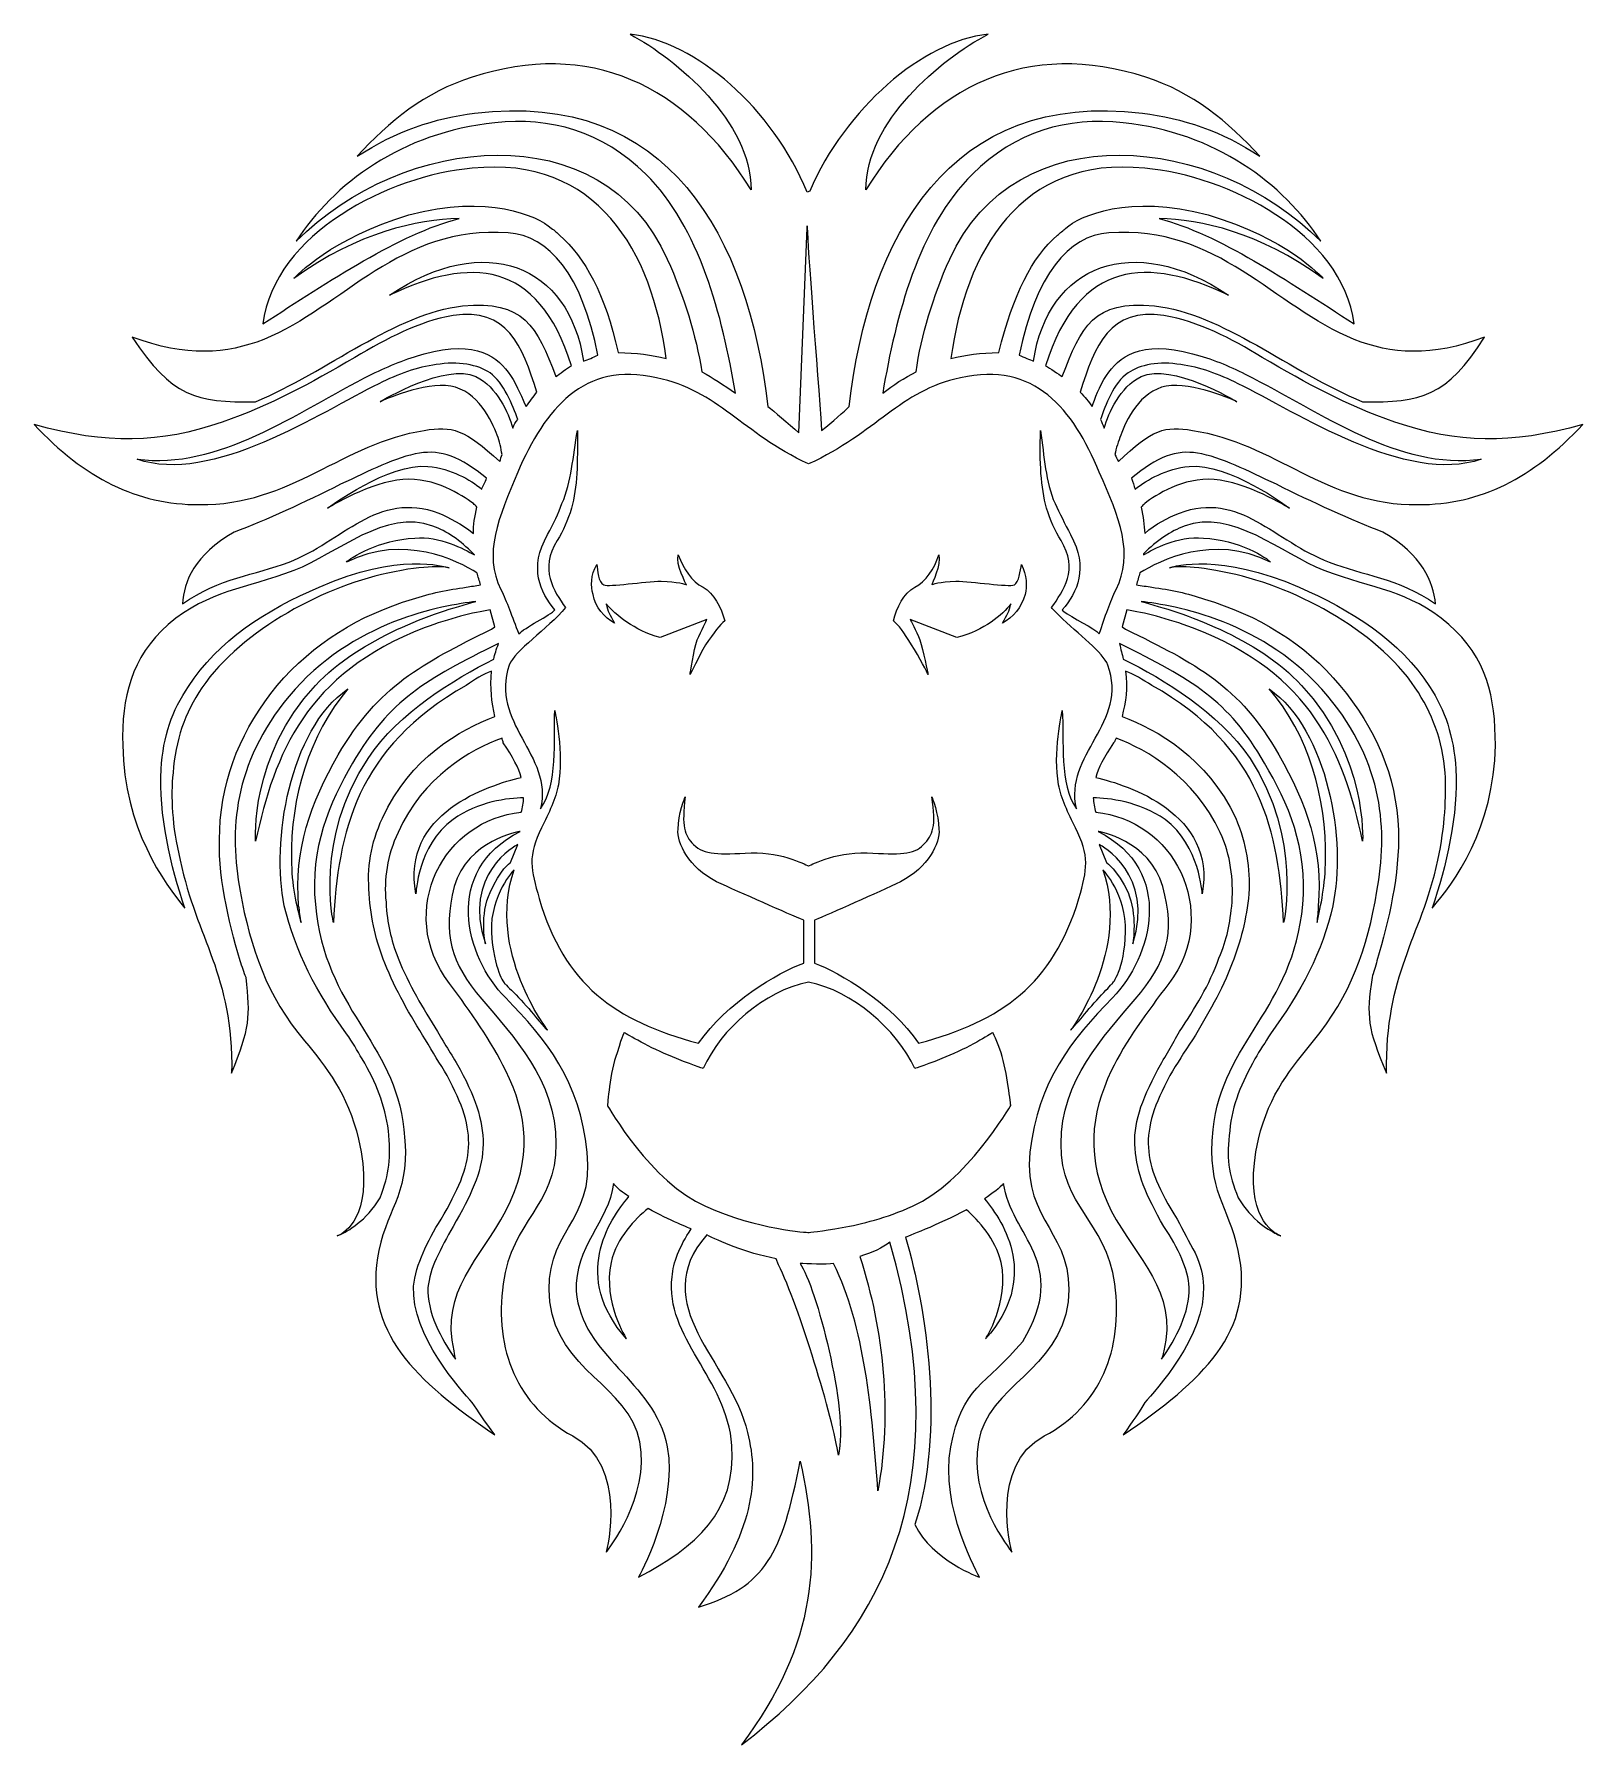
# Model space of a CAD drawing. Header units: centimetres. Extents: x -9.5 to 9.5, y -10.5 to 10.5.
import ezdxf

# ---------------------------------------------------------------- set-up
doc = ezdxf.new("R2010")
doc.units = ezdxf.units.CM
doc.header["$MEASUREMENT"] = 0
doc.layers.add('Layer 1', color=7, linetype='Continuous')

msp = doc.modelspace()

# ---------------------------------------------------------------- linework, layer by layer
at = {"layer": 'Layer 1'}
for points, knots in [([(4.13189, 9.93166), (4.68828, 9.75598), (5.14257, 9.38953), (5.5236, 8.96461), (5.5236, 8.96461), (5.06931, 9.27232), (4.57136, 9.43345), (4.08797, 9.49219), (4.08797, 9.49219), (1.72868, 9.78535), (0.73252, 7.96845), (0.49808, 5.90259), (0.49808, 5.90259), (0.43934, 5.84385), (0.29303, 5.71209), (0.16103, 5.60943), (0.16103, 5.60943), (0.10626, 6.36482), (-0.01309, 7.87982), (-0.01571, 8.09096), (-0.01571, 8.09096), (-0.01571, 8.09096), (-0.01465, 8.11504), (-0.01465, 8.11504), (-0.01465, 8.11504), (-0.01571, 8.11319), (-0.01597, 8.10499), (-0.01571, 8.09096), (-0.01571, 8.09096), (-0.01571, 8.09096), (-0.11731, 5.58006), (-0.11731, 5.58006), (-0.11731, 5.58006), (-0.24907, 5.69727), (-0.42502, 5.84385), (-0.49831, 5.90259), (-0.49831, 5.90259), (-0.73273, 7.96846), (-1.71434, 9.78535), (-4.08791, 9.49219), (-4.08791, 9.49219), (-4.57157, 9.43345), (-5.05496, 9.27232), (-5.5238, 8.96461), (-5.5238, 8.96461), (-5.1428, 9.38953), (-4.68877, 9.75598), (-4.11727, 9.93166), (-4.11727, 9.93166), (-2.69593, 10.4005), (-1.49472, 9.84382), (-0.70335, 8.5545), (-0.70335, 8.5545), (-0.70335, 9.38952), (-1.61193, 10.15152), (-2.18316, 10.45924), (-2.18316, 10.45924), (-1.37724, 10.3714), (-0.43956, 9.55093), (-0.01463, 8.52514), (-0.01463, 8.52514), (-0.01463, 8.52514), (0.01447, 8.53969), (0.01447, 8.53969), (0.01447, 8.53969), (0.45423, 9.55093), (1.39189, 10.3714), (2.19781, 10.45924), (2.19781, 10.45924), (1.61178, 10.15153), (0.70318, 9.38953), (0.70318, 8.5545), (0.70318, 8.5545), (1.4945, 9.84382), (2.69571, 10.40051), (4.13189, 9.93166)], [0, 0, 0, 0, 0.05, 0.05, 0.05, 0.05, 0.1, 0.1, 0.1, 0.1, 0.15, 0.15, 0.15, 0.15, 0.2, 0.2, 0.2, 0.2, 0.25, 0.25, 0.25, 0.25, 0.3, 0.3, 0.3, 0.3, 0.35, 0.35, 0.35, 0.35, 0.4, 0.4, 0.4, 0.4, 0.45, 0.45, 0.45, 0.45, 0.5, 0.5, 0.5, 0.5, 0.55, 0.55, 0.55, 0.55, 0.6, 0.6, 0.6, 0.6, 0.65, 0.65, 0.65, 0.65, 0.7, 0.7, 0.7, 0.7, 0.75, 0.75, 0.75, 0.75, 0.8, 0.8, 0.8, 0.8, 0.85, 0.85, 0.85, 0.85, 0.9, 0.9, 0.9, 0.9, 1, 1, 1, 1]), ([(-1.99297, 8.74501), (-1.33336, 8.10022), (-1.05502, 7.01596), (-0.89389, 6.06372), (-0.89389, 6.06372), (-1.04047, 6.16611), (-1.17223, 6.25422), (-1.30399, 6.32725), (-1.30399, 6.32725), (-1.37728, 6.76699), (-1.52386, 7.25038), (-1.72891, 7.70467), (-1.72891, 7.70467), (-2.52028, 9.4922), (-4.96715, 9.24322), (-6.27101, 7.92454), (-6.27101, 7.92454), (-5.81672, 8.6278), (-4.9817, 9.25778), (-3.8387, 9.37499), (-3.8387, 9.37499), (-3.16508, 9.44827), (-2.52029, 9.27232), (-1.99297, 8.74501)], [0, 0, 0, 0, 0.14285714, 0.14285714, 0.14285714, 0.14285714, 0.28571429, 0.28571429, 0.28571429, 0.28571429, 0.42857143, 0.42857143, 0.42857143, 0.42857143, 0.57142857, 0.57142857, 0.57142857, 0.57142857, 0.71428571, 0.71428571, 0.71428571, 0.71428571, 1, 1, 1, 1]), ([(3.85326, 9.37498), (4.98144, 9.25777), (5.81673, 8.6278), (6.27076, 7.92453), (6.27076, 7.92453), (4.96689, 9.24321), (2.53458, 9.49219), (1.72866, 7.70466), (1.72866, 7.70466), (1.52361, 7.25037), (1.37729, 6.76698), (1.31856, 6.32724), (1.31856, 6.32724), (1.17198, 6.25421), (1.04019, 6.16611), (0.90846, 6.06371), (0.90846, 6.06371), (1.06959, 7.01595), (1.34767, 8.10021), (2.00725, 8.745), (2.00725, 8.745), (2.53458, 9.27232), (3.16481, 9.44827), (3.85326, 9.37498)], [0, 0, 0, 0, 0.14285714, 0.14285714, 0.14285714, 0.14285714, 0.28571429, 0.28571429, 0.28571429, 0.28571429, 0.42857143, 0.42857143, 0.42857143, 0.42857143, 0.57142857, 0.57142857, 0.57142857, 0.57142857, 0.71428571, 0.71428571, 0.71428571, 0.71428571, 1, 1, 1, 1]), ([(-6.30013, 7.47051), (-5.50876, 8.04175), (-4.79148, 8.18806), (-4.27845, 8.20288), (-4.27845, 8.20288), (-5.01108, 8.01238), (-5.86092, 7.44088), (-6.68113, 6.9133), (-6.68113, 6.9133), (-6.53482, 8.02693), (-5.12829, 8.73019), (-4.11732, 8.8183), (-4.11732, 8.8183), (-2.59332, 8.97943), (-1.90487, 7.79251), (-1.74374, 6.48864), (-1.74374, 6.48864), (-1.91942, 6.53256), (-2.10992, 6.56193), (-2.32979, 6.56193), (-2.32979, 6.56193), (-2.49092, 7.27974), (-2.74016, 7.73403), (-3.0476, 7.99756), (-3.0476, 7.99756), (-3.07697, 8.02693), (-3.10634, 8.0563), (-3.15026, 8.08567), (-3.15026, 8.08567), (-3.31139, 8.23225), (-3.92681, 8.51059), (-4.89386, 8.2468), (-4.89386, 8.2468), (-5.83128, 7.97269), (-6.2861, 7.48586), (-6.30013, 7.47051)], [0, 0, 0, 0, 0.1, 0.1, 0.1, 0.1, 0.2, 0.2, 0.2, 0.2, 0.3, 0.3, 0.3, 0.3, 0.4, 0.4, 0.4, 0.4, 0.5, 0.5, 0.5, 0.5, 0.6, 0.6, 0.6, 0.6, 0.7, 0.7, 0.7, 0.7, 0.8, 0.8, 0.8, 0.8, 1, 1, 1, 1]), ([(6.29986, 7.47051), (6.28637, 7.48586), (5.84557, 7.97269), (4.8936, 8.2468), (4.8936, 8.2468), (3.92655, 8.51059), (3.31113, 8.23225), (3.15002, 8.08567), (3.15002, 8.08567), (3.12089, 8.0563), (3.0767, 8.02693), (3.04763, 7.99756), (3.04763, 7.99756), (2.73992, 7.73403), (2.5055, 7.27975), (2.32955, 6.56193), (2.32955, 6.56193), (2.10965, 6.56193), (1.91945, 6.53256), (1.7435, 6.48864), (1.7435, 6.48864), (1.91945, 7.79251), (2.59334, 8.97943), (4.11708, 8.8183), (4.11708, 8.8183), (5.12805, 8.73019), (6.53458, 8.02693), (6.68116, 6.9133), (6.68116, 6.9133), (5.86069, 7.44088), (5.0254, 8.01238), (4.29303, 8.20288), (4.29303, 8.20288), (4.80576, 8.18806), (5.50876, 8.04175), (6.29986, 7.47051)], [0, 0, 0, 0, 0.1, 0.1, 0.1, 0.1, 0.2, 0.2, 0.2, 0.2, 0.3, 0.3, 0.3, 0.3, 0.4, 0.4, 0.4, 0.4, 0.5, 0.5, 0.5, 0.5, 0.6, 0.6, 0.6, 0.6, 0.7, 0.7, 0.7, 0.7, 0.8, 0.8, 0.8, 0.8, 1, 1, 1, 1]), ([(-2.57903, 6.53256), (-2.6375, 6.50319), (-2.69598, 6.47382), (-2.75445, 6.45927), (-2.75445, 6.45927), (-2.9304, 7.63137), (-3.95619, 8.05629), (-5.12829, 7.26519), (-5.12829, 7.26519), (-4.14669, 7.73403), (-3.3114, 7.70466), (-2.90129, 6.4008), (-2.90129, 6.4008), (-2.95976, 6.37143), (-3.0476, 6.29814), (-3.09153, 6.26877), (-3.09153, 6.26877), (-3.32622, 6.88419), (-3.48735, 7.20645), (-4.23453, 7.13316), (-4.23453, 7.13316), (-5.055, 7.04532), (-5.89003, 6.32724), (-6.76924, 5.96106), (-6.76924, 5.96106), (-7.50187, 5.94651), (-7.79503, 6.0198), (-8.27842, 6.75216), (-8.27842, 6.75216), (-7.61908, 6.50319), (-7.12087, 6.54711), (-6.66684, 6.72306), (-6.66684, 6.72306), (-5.69979, 7.11861), (-4.99653, 8.12958), (-3.67758, 8.02693), (-3.67758, 8.02693), (-3.17963, 7.99756), (-2.76926, 7.51417), (-2.57903, 6.53256)], [0, 0, 0, 0, 0.09090909, 0.09090909, 0.09090909, 0.09090909, 0.18181818, 0.18181818, 0.18181818, 0.18181818, 0.27272727, 0.27272727, 0.27272727, 0.27272727, 0.36363636, 0.36363636, 0.36363636, 0.36363636, 0.45454545, 0.45454545, 0.45454545, 0.45454545, 0.54545455, 0.54545455, 0.54545455, 0.54545455, 0.63636364, 0.63636364, 0.63636364, 0.63636364, 0.72727273, 0.72727273, 0.72727273, 0.72727273, 0.81818182, 0.81818182, 0.81818182, 0.81818182, 1, 1, 1, 1]), ([(-0.01468, 8.11504), (-0.01468, 8.11504), (-0.01574, 8.09096), (-0.01574, 8.09096), (-0.01574, 8.09096), (-0.01601, 8.10498), (-0.01574, 8.11318), (-0.01468, 8.11504)], [0, 0, 0, 0, 0.33333333, 0.33333333, 0.33333333, 0.33333333, 1, 1, 1, 1]), ([(6.68113, 6.72306), (7.1206, 6.54711), (7.63363, 6.50319), (8.27816, 6.75216), (8.27816, 6.75216), (7.80929, 6.01979), (7.50158, 5.9465), (6.78379, 5.96106), (6.78379, 5.96106), (5.88976, 6.32724), (5.06929, 7.04532), (4.23426, 7.13316), (4.23426, 7.13316), (3.4871, 7.20645), (3.34052, 6.88419), (3.10608, 6.26877), (3.10608, 6.26877), (3.06216, 6.29814), (2.9595, 6.37143), (2.90103, 6.4008), (2.90103, 6.4008), (3.31113, 7.70467), (4.16098, 7.73404), (5.14258, 7.26519), (5.14258, 7.26519), (3.97048, 8.05629), (2.93013, 7.63137), (2.75445, 6.45927), (2.75445, 6.45927), (2.71053, 6.47382), (2.63724, 6.50319), (2.57877, 6.53256), (2.57877, 6.53256), (2.78382, 7.51416), (3.17908, 7.99756), (3.67732, 8.02693), (3.67732, 8.02693), (5.01081, 8.12959), (5.69955, 7.11861), (6.68113, 6.72306)], [0, 0, 0, 0, 0.09090909, 0.09090909, 0.09090909, 0.09090909, 0.18181818, 0.18181818, 0.18181818, 0.18181818, 0.27272727, 0.27272727, 0.27272727, 0.27272727, 0.36363636, 0.36363636, 0.36363636, 0.36363636, 0.45454545, 0.45454545, 0.45454545, 0.45454545, 0.54545455, 0.54545455, 0.54545455, 0.54545455, 0.63636364, 0.63636364, 0.63636364, 0.63636364, 0.72727273, 0.72727273, 0.72727273, 0.72727273, 0.81818182, 0.81818182, 0.81818182, 0.81818182, 1, 1, 1, 1]), ([(-5.2447, 5.96133), (-5.22274, 5.97138), (-4.69648, 6.20898), (-4.38084, 6.15157), (-4.38084, 6.15157), (-4.04403, 6.0931), (-3.88289, 5.72665), (-3.8096, 5.55097), (-3.8096, 5.55097), (-3.78023, 5.47768), (-3.76568, 5.38957), (-3.75113, 5.31655), (-3.75113, 5.31655), (-3.76568, 5.28718), (-3.76568, 5.25781), (-3.78023, 5.22844), (-3.78023, 5.22844), (-4.20515, 5.62399), (-4.36655, 5.66818), (-4.70336, 5.60944), (-4.70336, 5.60944), (-5.68496, 5.46286), (-6.34431, 4.68631), (-7.45794, 4.70113), (-7.45794, 4.70113), (-8.21968, 4.70113), (-8.86447, 5.02339), (-9.47962, 5.68273), (-9.47962, 5.68273), (-8.58612, 5.43376), (-7.94133, 5.44831), (-7.17933, 5.7121), (-7.17933, 5.7121), (-6.57873, 5.91715), (-6.10988, 6.18094), (-5.55294, 6.5032), (-5.55294, 6.5032), (-5.15765, 6.73762), (-4.77665, 6.94267), (-4.35173, 7.01596), (-4.35173, 7.01596), (-3.69239, 7.11862), (-3.50189, 6.64978), (-3.3262, 6.07828), (-3.3262, 6.07828), (-3.37012, 6.01981), (-3.41404, 5.96107), (-3.45796, 5.9026), (-3.45796, 5.9026), (-3.50188, 5.99044), (-3.56035, 6.15157), (-3.64846, 6.28334), (-3.64846, 6.28334), (-3.79504, 6.50321), (-4.05856, 6.72308), (-4.70335, 6.54713), (-4.70335, 6.54713), (-4.92295, 6.48866), (-5.12827, 6.40082), (-5.34788, 6.29816), (-5.34788, 6.29816), (-6.28583, 5.8145), (-7.22325, 5.12606), (-8.21967, 5.25782), (-8.21967, 5.25782), (-7.31136, 4.93556), (-5.97812, 5.82932), (-5.26004, 6.18095), (-5.26004, 6.18095), (-5.02562, 6.29816), (-4.79146, 6.386), (-4.55678, 6.41537), (-4.55678, 6.41537), (-4.29325, 6.45929), (-4.04402, 6.41537), (-3.89744, 6.31271), (-3.89744, 6.31271), (-3.73631, 6.1955), (-3.6191, 5.91716), (-3.56036, 5.74147), (-3.56036, 5.74147), (-3.58973, 5.7121), (-3.60455, 5.68273), (-3.6191, 5.63881), (-3.6191, 5.63881), (-3.67757, 5.82931), (-3.8096, 6.13702), (-4.07339, 6.26878), (-4.07339, 6.26878), (-4.43296, 6.44155), (-5.21613, 5.97853), (-5.2447, 5.96133)], [0, 0, 0, 0, 0.04166667, 0.04166667, 0.04166667, 0.04166667, 0.08333333, 0.08333333, 0.08333333, 0.08333333, 0.125, 0.125, 0.125, 0.125, 0.16666667, 0.16666667, 0.16666667, 0.16666667, 0.20833333, 0.20833333, 0.20833333, 0.20833333, 0.25, 0.25, 0.25, 0.25, 0.29166667, 0.29166667, 0.29166667, 0.29166667, 0.33333333, 0.33333333, 0.33333333, 0.33333333, 0.375, 0.375, 0.375, 0.375, 0.41666667, 0.41666667, 0.41666667, 0.41666667, 0.45833333, 0.45833333, 0.45833333, 0.45833333, 0.5, 0.5, 0.5, 0.5, 0.54166667, 0.54166667, 0.54166667, 0.54166667, 0.58333333, 0.58333333, 0.58333333, 0.58333333, 0.625, 0.625, 0.625, 0.625, 0.66666667, 0.66666667, 0.66666667, 0.66666667, 0.70833333, 0.70833333, 0.70833333, 0.70833333, 0.75, 0.75, 0.75, 0.75, 0.79166667, 0.79166667, 0.79166667, 0.79166667, 0.83333333, 0.83333333, 0.83333333, 0.83333333, 0.875, 0.875, 0.875, 0.875, 0.91666667, 0.91666667, 0.91666667, 0.91666667, 1, 1, 1, 1]), ([(5.2447, 5.96133), (5.2243, 5.97377), (4.4491, 6.44234), (4.07312, 6.26878), (4.07312, 6.26878), (3.80933, 6.13702), (3.6773, 5.82931), (3.61883, 5.63881), (3.61883, 5.63881), (3.60428, 5.68273), (3.58973, 5.7121), (3.57491, 5.74147), (3.57491, 5.74147), (3.63367, 5.91715), (3.73604, 6.19549), (3.91199, 6.31271), (3.91199, 6.31271), (4.0583, 6.41537), (4.29299, 6.45929), (4.55652, 6.41537), (4.55652, 6.41537), (4.79091, 6.386), (5.02536, 6.29816), (5.26005, 6.18095), (5.26005, 6.18095), (5.97786, 5.82932), (7.32592, 4.93556), (8.23423, 5.25782), (8.23423, 5.25782), (7.22326, 5.12606), (6.3001, 5.8145), (5.34789, 6.29816), (5.34789, 6.29816), (5.14255, 6.40082), (4.93749, 6.48866), (4.7031, 6.54713), (4.7031, 6.54713), (4.05831, 6.72308), (3.79479, 6.50321), (3.64821, 6.28334), (3.64821, 6.28334), (3.5601, 6.15158), (3.50163, 5.99045), (3.47226, 5.9026), (3.47226, 5.9026), (3.42834, 5.96107), (3.38444, 6.01981), (3.32595, 6.07828), (3.32595, 6.07828), (3.50166, 6.64978), (3.69216, 7.11862), (4.3515, 7.01596), (4.3515, 7.01596), (4.77642, 6.94267), (5.17197, 6.73762), (5.55297, 6.5032), (5.55297, 6.5032), (6.10965, 6.18094), (6.5785, 5.91715), (7.17936, 5.7121), (7.17936, 5.7121), (7.95591, 5.44831), (8.58589, 5.43376), (9.47962, 5.68273), (9.47962, 5.68273), (8.8642, 5.02339), (8.23425, 4.70113), (7.45767, 4.70113), (7.45767, 4.70113), (6.34404, 4.68631), (5.69954, 5.46287), (4.70312, 5.60944), (4.70312, 5.60944), (4.36604, 5.66818), (4.20491, 5.62399), (3.79481, 5.22844), (3.79481, 5.22844), (3.77997, 5.25781), (3.76544, 5.28718), (3.75089, 5.31655), (3.75089, 5.31655), (3.76544, 5.38957), (3.79481, 5.47768), (3.82392, 5.55097), (3.82392, 5.55097), (3.88266, 5.72665), (4.05834, 6.0931), (4.38087, 6.15157), (4.38087, 6.15157), (4.69754, 6.20924), (5.22645, 5.96979), (5.2447, 5.96133)], [0, 0, 0, 0, 0.04166667, 0.04166667, 0.04166667, 0.04166667, 0.08333333, 0.08333333, 0.08333333, 0.08333333, 0.125, 0.125, 0.125, 0.125, 0.16666667, 0.16666667, 0.16666667, 0.16666667, 0.20833333, 0.20833333, 0.20833333, 0.20833333, 0.25, 0.25, 0.25, 0.25, 0.29166667, 0.29166667, 0.29166667, 0.29166667, 0.33333333, 0.33333333, 0.33333333, 0.33333333, 0.375, 0.375, 0.375, 0.375, 0.41666667, 0.41666667, 0.41666667, 0.41666667, 0.45833333, 0.45833333, 0.45833333, 0.45833333, 0.5, 0.5, 0.5, 0.5, 0.54166667, 0.54166667, 0.54166667, 0.54166667, 0.58333333, 0.58333333, 0.58333333, 0.58333333, 0.625, 0.625, 0.625, 0.625, 0.66666667, 0.66666667, 0.66666667, 0.66666667, 0.70833333, 0.70833333, 0.70833333, 0.70833333, 0.75, 0.75, 0.75, 0.75, 0.79166667, 0.79166667, 0.79166667, 0.79166667, 0.83333333, 0.83333333, 0.83333333, 0.83333333, 0.875, 0.875, 0.875, 0.875, 0.91666667, 0.91666667, 0.91666667, 0.91666667, 1, 1, 1, 1]), ([(3.5601, 5.09667), (3.80934, 4.53999), (3.98529, 4.10025), (3.76542, 3.66078), (3.76542, 3.66078), (3.69213, 3.5142), (3.63368, 3.33852), (3.5601, 3.11865), (3.5601, 3.11865), (3.50718, 3.18506), (3.21323, 3.3237), (3.12618, 3.39276), (3.12618, 3.39276), (3.11692, 3.3999), (3.1103, 3.40625), (3.10607, 3.41181), (3.10607, 3.41181), (3.29657, 3.63141), (3.42833, 3.92457), (3.20873, 4.33468), (3.20873, 4.33468), (3.13544, 4.46671), (3.0767, 4.59847), (3.01823, 4.71568), (3.01823, 4.71568), (2.90102, 4.97947), (2.88623, 5.28718), (2.84231, 5.60944), (2.84231, 5.60944), (2.82776, 5.21389), (2.84231, 4.92073), (2.9156, 4.6572), (2.9156, 4.6572), (2.95952, 4.51062), (3.01826, 4.37886), (3.09155, 4.26138), (3.09155, 4.26138), (3.31115, 3.90975), (3.12089, 3.64622), (2.97407, 3.44091), (2.97407, 3.44091), (3.00344, 3.40784), (3.03522, 3.37503), (3.06853, 3.34222), (3.06853, 3.34222), (3.30242, 3.11256), (3.61172, 2.89163), (3.66305, 2.73765), (3.66305, 2.73765), (3.92658, 2.03439), (3.12092, 1.63884), (3.28179, 0.97949), (3.28179, 0.97949), (3.06219, 1.27265), (3.1355, 1.82933), (3.10611, 2.18096), (3.10611, 2.18096), (3.10611, 2.18096), (2.9889, 1.63883), (3.06219, 1.27265), (3.06219, 1.27265), (3.09156, 1.11125), (3.17914, 0.92075), (3.26724, 0.74507), (3.26724, 0.74507), (3.44319, 0.40799), (3.41382, 0.23231), (3.31116, -0.11932), (3.31116, -0.11932), (2.9889, -1.17448), (2.37348, -1.61395), (1.34769, -1.89229), (1.34769, -1.89229), (1.01088, -1.39411), (0.3809, -1.02763), (0.07319, -0.91045), (0.07319, -0.91045), (0.07319, -0.91045), (0.07319, -0.38314), (0.07319, -0.38314), (0.07319, -0.38314), (0.26369, -0.30982), (0.84974, -0.04606), (1.12808, 0.08573), (1.12808, 0.08573), (1.46516, 0.26168), (1.61174, 0.55457), (1.59692, 0.73052), (1.59692, 0.73052), (1.59692, 0.9062), (1.50908, 1.12607), (1.50908, 1.12607), (1.50908, 1.12607), (1.56755, 0.75962), (1.52366, 0.65723), (1.40642, 0.54002), (1.40642, 0.54002), (1.28947, 0.40799), (1.11355, 0.42281), (0.71774, 0.43736), (0.71774, 0.43736), (0.30764, 0.45191), (-0.00007, 0.27623), (-0.00007, 0.27623), (-0.00007, 0.27623), (-0.00007, 0.27623), (-0.30778, 0.45191), (-0.70333, 0.43736), (-0.70333, 0.43736), (-1.09888, 0.42281), (-1.27483, 0.40799), (-1.40659, 0.54002), (-1.40659, 0.54002), (-1.5238, 0.65723), (-1.55317, 0.75962), (-1.50898, 1.12607), (-1.50898, 1.12607), (-1.50898, 1.12607), (-1.59709, 0.9062), (-1.59709, 0.73052), (-1.59709, 0.73052), (-1.61191, 0.55457), (-1.46506, 0.26168), (-1.12825, 0.08573), (-1.12825, 0.08573), (-0.83509, -0.04603), (-0.24904, -0.30982), (-0.05854, -0.38314), (-0.05854, -0.38314), (-0.05854, -0.38314), (-0.05854, -0.91045), (-0.05854, -0.91045), (-0.05854, -0.91045), (-0.38107, -1.02766), (-0.99649, -1.39411), (-1.34812, -1.89229), (-1.34812, -1.89229), (-2.37365, -1.61395), (-2.98907, -1.17448), (-3.29678, -0.11932), (-3.29678, -0.11932), (-3.39917, 0.23231), (-3.44336, 0.40799), (-3.26741, 0.74507), (-3.26741, 0.74507), (-3.17957, 0.92075), (-3.09146, 1.11125), (-3.06236, 1.27265), (-3.06236, 1.27265), (-2.98907, 1.63883), (-3.10628, 2.18096), (-3.10628, 2.18096), (-3.10628, 2.18096), (-3.1211, 1.82933), (-3.06236, 1.27265), (-3.28223, 0.97949), (-3.28223, 0.97949), (-3.1211, 1.63883), (-3.9122, 2.03438), (-3.66297, 2.73765), (-3.66297, 2.73765), (-3.6045, 2.9136), (-3.19413, 3.17712), (-2.97426, 3.44091), (-2.97426, 3.44091), (-3.1211, 3.64623), (-3.29679, 3.90975), (-3.07692, 4.26138), (-3.07692, 4.26138), (-3.00363, 4.37886), (-2.94516, 4.51062), (-2.90124, 4.6572), (-2.90124, 4.6572), (-2.82795, 4.92073), (-2.82795, 5.21388), (-2.82795, 5.60944), (-2.82795, 5.60944), (-2.88642, 5.28718), (-2.90124, 4.97947), (-3.01819, 4.71568), (-3.01819, 4.71568), (-3.06238, 4.59847), (-3.12111, 4.46671), (-3.19414, 4.33468), (-3.19414, 4.33468), (-3.42856, 3.92458), (-3.28225, 3.63142), (-3.1063, 3.41181), (-3.1063, 3.41181), (-3.15022, 3.35307), (-3.4873, 3.19194), (-3.54577, 3.11865), (-3.54577, 3.11865), (-3.63361, 3.33852), (-3.69235, 3.5142), (-3.76564, 3.66078), (-3.76564, 3.66078), (-3.98524, 4.10025), (-3.79501, 4.53999), (-3.56032, 5.09667), (-3.56032, 5.09667), (-3.22351, 5.87322), (-2.7544, 6.45927), (-1.8609, 6.25422), (-1.8609, 6.25422), (-1.0989, 6.09309), (-0.82056, 5.58006), (-0.00009, 5.19906), (-0.00009, 5.19906), (0.8352, 5.58006), (1.11354, 6.09309), (1.86072, 6.25422), (1.86072, 6.25422), (2.769, 6.45927), (3.23786, 5.87322), (3.5601, 5.09667)], [0, 0, 0, 0, 0.01818182, 0.01818182, 0.01818182, 0.01818182, 0.03636364, 0.03636364, 0.03636364, 0.03636364, 0.05454545, 0.05454545, 0.05454545, 0.05454545, 0.07272727, 0.07272727, 0.07272727, 0.07272727, 0.09090909, 0.09090909, 0.09090909, 0.09090909, 0.10909091, 0.10909091, 0.10909091, 0.10909091, 0.12727273, 0.12727273, 0.12727273, 0.12727273, 0.14545455, 0.14545455, 0.14545455, 0.14545455, 0.16363636, 0.16363636, 0.16363636, 0.16363636, 0.18181818, 0.18181818, 0.18181818, 0.18181818, 0.2, 0.2, 0.2, 0.2, 0.21818182, 0.21818182, 0.21818182, 0.21818182, 0.23636364, 0.23636364, 0.23636364, 0.23636364, 0.25454545, 0.25454545, 0.25454545, 0.25454545, 0.27272727, 0.27272727, 0.27272727, 0.27272727, 0.29090909, 0.29090909, 0.29090909, 0.29090909, 0.30909091, 0.30909091, 0.30909091, 0.30909091, 0.32727273, 0.32727273, 0.32727273, 0.32727273, 0.34545455, 0.34545455, 0.34545455, 0.34545455, 0.36363636, 0.36363636, 0.36363636, 0.36363636, 0.38181818, 0.38181818, 0.38181818, 0.38181818, 0.4, 0.4, 0.4, 0.4, 0.41818182, 0.41818182, 0.41818182, 0.41818182, 0.43636364, 0.43636364, 0.43636364, 0.43636364, 0.45454545, 0.45454545, 0.45454545, 0.45454545, 0.47272727, 0.47272727, 0.47272727, 0.47272727, 0.49090909, 0.49090909, 0.49090909, 0.49090909, 0.50909091, 0.50909091, 0.50909091, 0.50909091, 0.52727273, 0.52727273, 0.52727273, 0.52727273, 0.54545455, 0.54545455, 0.54545455, 0.54545455, 0.56363636, 0.56363636, 0.56363636, 0.56363636, 0.58181818, 0.58181818, 0.58181818, 0.58181818, 0.6, 0.6, 0.6, 0.6, 0.61818182, 0.61818182, 0.61818182, 0.61818182, 0.63636364, 0.63636364, 0.63636364, 0.63636364, 0.65454545, 0.65454545, 0.65454545, 0.65454545, 0.67272727, 0.67272727, 0.67272727, 0.67272727, 0.69090909, 0.69090909, 0.69090909, 0.69090909, 0.70909091, 0.70909091, 0.70909091, 0.70909091, 0.72727273, 0.72727273, 0.72727273, 0.72727273, 0.74545455, 0.74545455, 0.74545455, 0.74545455, 0.76363636, 0.76363636, 0.76363636, 0.76363636, 0.78181818, 0.78181818, 0.78181818, 0.78181818, 0.8, 0.8, 0.8, 0.8, 0.81818182, 0.81818182, 0.81818182, 0.81818182, 0.83636364, 0.83636364, 0.83636364, 0.83636364, 0.85454545, 0.85454545, 0.85454545, 0.85454545, 0.87272727, 0.87272727, 0.87272727, 0.87272727, 0.89090909, 0.89090909, 0.89090909, 0.89090909, 0.90909091, 0.90909091, 0.90909091, 0.90909091, 0.92727273, 0.92727273, 0.92727273, 0.92727273, 0.94545455, 0.94545455, 0.94545455, 0.94545455, 0.96363636, 0.96363636, 0.96363636, 0.96363636, 1, 1, 1, 1]), ([(-5.88923, 4.65772), (-5.867, 4.67121), (-5.35398, 4.97998), (-4.96716, 5.00882), (-4.96716, 5.00882), (-4.57161, 5.03792), (-4.24935, 4.81832), (-4.1025, 4.71566), (-4.1025, 4.71566), (-4.08795, 4.70111), (-4.0734, 4.68629), (-4.05858, 4.67174), (-4.05858, 4.67174), (-4.08795, 4.55453), (-4.1025, 4.45187), (-4.1025, 4.34948), (-4.1025, 4.34948), (-4.24934, 4.46669), (-4.39566, 4.53998), (-4.52742, 4.59845), (-4.52742, 4.59845), (-5.27487, 4.87679), (-5.71434, 4.24682), (-6.35887, 3.99785), (-6.35887, 3.99785), (-6.78406, 3.83672), (-7.20898, 3.80735), (-7.663, 3.48509), (-7.663, 3.48509), (-7.64818, 3.76343), (-7.51642, 4.08569), (-7.03303, 4.36404), (-7.03303, 4.36404), (-6.63721, 4.51062), (-6.16864, 4.73049), (-5.7289, 4.95009), (-5.7289, 4.95009), (-5.37727, 5.11122), (-5.05501, 5.28717), (-4.76185, 5.33109), (-4.76185, 5.33109), (-4.49832, 5.37501), (-4.26364, 5.28717), (-3.94138, 5.02338), (-3.94138, 5.02338), (-3.9562, 4.97946), (-3.9853, 4.93554), (-4.00012, 4.89162), (-4.00012, 4.89162), (-4.1467, 5.00883), (-4.36657, 5.14059), (-4.65946, 5.16996), (-4.65946, 5.16996), (-5.13437, 5.21309), (-5.86383, 4.67651), (-5.88923, 4.65772)], [0, 0, 0, 0, 0.06666667, 0.06666667, 0.06666667, 0.06666667, 0.13333333, 0.13333333, 0.13333333, 0.13333333, 0.2, 0.2, 0.2, 0.2, 0.26666667, 0.26666667, 0.26666667, 0.26666667, 0.33333333, 0.33333333, 0.33333333, 0.33333333, 0.4, 0.4, 0.4, 0.4, 0.46666667, 0.46666667, 0.46666667, 0.46666667, 0.53333333, 0.53333333, 0.53333333, 0.53333333, 0.6, 0.6, 0.6, 0.6, 0.66666667, 0.66666667, 0.66666667, 0.66666667, 0.73333333, 0.73333333, 0.73333333, 0.73333333, 0.8, 0.8, 0.8, 0.8, 0.86666667, 0.86666667, 0.86666667, 0.86666667, 1, 1, 1, 1]), ([(5.88896, 4.65772), (5.8633, 4.67703), (5.14842, 5.21308), (4.6592, 5.16995), (4.6592, 5.16995), (4.38083, 5.14058), (4.14615, 5.00882), (3.99986, 4.89161), (3.99986, 4.89161), (3.98531, 4.93553), (3.97049, 4.97945), (3.95594, 5.02337), (3.95594, 5.02337), (4.26365, 5.28716), (4.51262, 5.375), (4.76186, 5.33108), (4.76186, 5.33108), (5.05475, 5.28716), (5.37728, 5.11121), (5.72865, 4.95008), (5.72865, 4.95008), (6.16839, 4.73048), (6.65178, 4.51061), (7.03278, 4.36403), (7.03278, 4.36403), (7.51617, 4.08569), (7.6482, 3.76343), (7.67757, 3.48508), (7.67757, 3.48508), (7.2087, 3.80734), (6.78381, 3.83671), (6.37344, 3.99784), (6.37344, 3.99784), (5.7141, 4.24681), (5.27463, 4.87679), (4.54199, 4.59844), (4.54199, 4.59844), (4.39541, 4.53997), (4.2491, 4.46668), (4.11704, 4.34947), (4.11704, 4.34947), (4.10222, 4.45186), (4.10222, 4.55452), (4.07312, 4.67173), (4.07312, 4.67173), (4.08796, 4.68628), (4.10225, 4.7011), (4.11704, 4.71565), (4.11704, 4.71565), (4.24907, 4.81831), (4.58588, 5.03791), (4.96688, 5.00881), (4.96688, 5.00881), (5.35371, 4.97999), (5.86674, 4.67122), (5.88896, 4.65772)], [0, 0, 0, 0, 0.06666667, 0.06666667, 0.06666667, 0.06666667, 0.13333333, 0.13333333, 0.13333333, 0.13333333, 0.2, 0.2, 0.2, 0.2, 0.26666667, 0.26666667, 0.26666667, 0.26666667, 0.33333333, 0.33333333, 0.33333333, 0.33333333, 0.4, 0.4, 0.4, 0.4, 0.46666667, 0.46666667, 0.46666667, 0.46666667, 0.53333333, 0.53333333, 0.53333333, 0.53333333, 0.6, 0.6, 0.6, 0.6, 0.66666667, 0.66666667, 0.66666667, 0.66666667, 0.73333333, 0.73333333, 0.73333333, 0.73333333, 0.8, 0.8, 0.8, 0.8, 0.86666667, 0.86666667, 0.86666667, 0.86666667, 1, 1, 1, 1]), ([(-4.40015, 3.92615), (-4.45465, 3.9452), (-5.01928, 4.12115), (-5.99268, 3.69014), (-5.99268, 3.69014), (-6.62292, 3.42635), (-7.23807, 3.0308), (-7.58971, 2.47385), (-7.58971, 2.47385), (-7.79503, 2.18096), (-7.89742, 1.87325), (-7.92679, 1.46288), (-7.92679, 1.46288), (-7.95616, 0.92075), (-7.80958, 0.26167), (-7.63363, -0.23654), (-7.63363, -0.23654), (-7.88287, 0.05635), (-8.38108, 0.74509), (-8.39563, 1.75606), (-8.39563, 1.75606), (-8.41018, 2.34211), (-8.29324, 2.82551), (-7.83895, 3.23587), (-7.83895, 3.23587), (-7.32592, 3.66079), (-6.91582, 3.66079), (-6.3004, 3.89521), (-6.3004, 3.89521), (-5.77282, 4.10026), (-5.17222, 4.65721), (-4.60072, 4.43734), (-4.60072, 4.43734), (-4.42477, 4.37887), (-4.26364, 4.26139), (-4.10251, 4.10026), (-4.10251, 4.10026), (-4.10251, 4.10026), (-4.08796, 4.08571), (-4.08796, 4.08571), (-4.08796, 4.08571), (-4.21972, 4.159), (-4.51288, 4.32013), (-4.82059, 4.29076), (-4.82059, 4.29076), (-5.24551, 4.27621), (-5.62651, 4.04179), (-5.65588, 3.99787), (-5.65588, 3.99787), (-4.95262, 4.3495), (-4.29328, 4.01242), (-4.05859, 3.86584), (-4.05859, 3.86584), (-4.04404, 3.82192), (-4.02949, 3.76345), (-4.01467, 3.71926), (-4.01467, 3.71926), (-4.07341, 3.70471), (-4.13188, 3.70471), (-4.19062, 3.69016), (-4.19062, 3.69016), (-4.41049, 3.66079), (-4.63009, 3.61687), (-4.8497, 3.54358), (-4.8497, 3.54358), (-5.49449, 3.35308), (-6.06599, 3.00145), (-6.50546, 2.48869), (-6.50546, 2.48869), (-6.93038, 1.96111), (-7.17935, 1.38988), (-7.20899, 0.71572), (-7.20899, 0.71572), (-7.23809, 0.15904), (-7.10633, -0.36828), (-6.95975, -0.88128), (-6.95975, -0.88128), (-6.93038, -0.9546), (-6.91583, -1.02759), (-6.88646, -1.08633), (-6.88646, -1.08633), (-6.82799, -1.56975), (-6.84254, -1.70178), (-7.06214, -2.25873), (-7.06214, -2.25873), (-7.04759, -1.02762), (-7.48733, -0.63234), (-7.69238, 0.34953), (-7.69238, 0.34953), (-7.79504, 0.77445), (-7.80959, 1.12608), (-7.78022, 1.41898), (-7.78022, 1.41898), (-7.75112, 1.8148), (-7.63364, 2.15161), (-7.42859, 2.45932), (-7.42859, 2.45932), (-6.93038, 3.17713), (-5.90485, 3.71927), (-5.06956, 3.88066), (-5.06956, 3.88066), (-4.59489, 3.97272), (-4.42873, 3.93462), (-4.40015, 3.92615)], [0, 0, 0, 0, 0.03703704, 0.03703704, 0.03703704, 0.03703704, 0.07407407, 0.07407407, 0.07407407, 0.07407407, 0.11111111, 0.11111111, 0.11111111, 0.11111111, 0.14814815, 0.14814815, 0.14814815, 0.14814815, 0.18518519, 0.18518519, 0.18518519, 0.18518519, 0.22222222, 0.22222222, 0.22222222, 0.22222222, 0.25925926, 0.25925926, 0.25925926, 0.25925926, 0.2962963, 0.2962963, 0.2962963, 0.2962963, 0.33333333, 0.33333333, 0.33333333, 0.33333333, 0.37037037, 0.37037037, 0.37037037, 0.37037037, 0.40740741, 0.40740741, 0.40740741, 0.40740741, 0.44444444, 0.44444444, 0.44444444, 0.44444444, 0.48148148, 0.48148148, 0.48148148, 0.48148148, 0.51851852, 0.51851852, 0.51851852, 0.51851852, 0.55555556, 0.55555556, 0.55555556, 0.55555556, 0.59259259, 0.59259259, 0.59259259, 0.59259259, 0.62962963, 0.62962963, 0.62962963, 0.62962963, 0.66666667, 0.66666667, 0.66666667, 0.66666667, 0.7037037, 0.7037037, 0.7037037, 0.7037037, 0.74074074, 0.74074074, 0.74074074, 0.74074074, 0.77777778, 0.77777778, 0.77777778, 0.77777778, 0.81481481, 0.81481481, 0.81481481, 0.81481481, 0.85185185, 0.85185185, 0.85185185, 0.85185185, 0.88888889, 0.88888889, 0.88888889, 0.88888889, 0.92592593, 0.92592593, 0.92592593, 0.92592593, 1, 1, 1, 1]), ([(4.41788, 3.92721), (4.45228, 3.93726), (4.61235, 3.96928), (5.06928, 3.88064), (5.06928, 3.88064), (5.91939, 3.71924), (6.94465, 3.17711), (7.42857, 2.4593), (7.42857, 2.4593), (7.63362, 2.15159), (7.76536, 1.81477), (7.79475, 1.41896), (7.79475, 1.41896), (7.8093, 1.12607), (7.79475, 0.77443), (7.70664, 0.34951), (7.70664, 0.34951), (7.48677, -0.63236), (7.06185, -1.02765), (7.07667, -2.25875), (7.07667, -2.25875), (6.84225, -1.7018), (6.8277, -1.56978), (6.90072, -1.08635), (6.90072, -1.08635), (6.91556, -1.02761), (6.94464, -0.95461), (6.95946, -0.8813), (6.95946, -0.8813), (7.10604, -0.36827), (7.23783, 0.15902), (7.22328, 0.7157), (7.22328, 0.7157), (7.19391, 1.38986), (6.94467, 1.96109), (6.50547, 2.48867), (6.50547, 2.48867), (6.08052, 3.00143), (5.4945, 3.35306), (4.84971, 3.54356), (4.84971, 3.54356), (4.64437, 3.61685), (4.42476, 3.66077), (4.20492, 3.69014), (4.20492, 3.69014), (4.14616, 3.70469), (4.07316, 3.70469), (4.01442, 3.71924), (4.01442, 3.71924), (4.02924, 3.76343), (4.04379, 3.8219), (4.05834, 3.86582), (4.05834, 3.86582), (4.29303, 4.0124), (4.95237, 4.34948), (5.65534, 3.99785), (5.65534, 3.99785), (5.62624, 4.04177), (5.26008, 4.27619), (4.83513, 4.29074), (4.83513, 4.29074), (4.51263, 4.32011), (4.21944, 4.15898), (4.10226, 4.08569), (4.10226, 4.08569), (4.10226, 4.08569), (4.10226, 4.10024), (4.10226, 4.10024), (4.10226, 4.10024), (4.26366, 4.26137), (4.43931, 4.37885), (4.60047, 4.43732), (4.60047, 4.43732), (5.1865, 4.65719), (5.78736, 4.10024), (6.31471, 3.89519), (6.31471, 3.89519), (6.9304, 3.66077), (7.3405, 3.66077), (7.83871, 3.23585), (7.83871, 3.23585), (8.30755, 2.82548), (8.40995, 2.34209), (8.40995, 1.75604), (8.40995, 1.75604), (8.3954, 0.74507), (7.89719, 0.05636), (7.63366, -0.23656), (7.63366, -0.23656), (7.80934, 0.26168), (7.95592, 0.92073), (7.92655, 1.46286), (7.92655, 1.46286), (7.89718, 1.87323), (7.79479, 2.18094), (7.60402, 2.47383), (7.60402, 2.47383), (7.25265, 3.03078), (6.62242, 3.42633), (6.00726, 3.69012), (6.00726, 3.69012), (5.03703, 4.11348), (4.48747, 3.95102), (4.41788, 3.92721)], [0, 0, 0, 0, 0.03703704, 0.03703704, 0.03703704, 0.03703704, 0.07407407, 0.07407407, 0.07407407, 0.07407407, 0.11111111, 0.11111111, 0.11111111, 0.11111111, 0.14814815, 0.14814815, 0.14814815, 0.14814815, 0.18518519, 0.18518519, 0.18518519, 0.18518519, 0.22222222, 0.22222222, 0.22222222, 0.22222222, 0.25925926, 0.25925926, 0.25925926, 0.25925926, 0.2962963, 0.2962963, 0.2962963, 0.2962963, 0.33333333, 0.33333333, 0.33333333, 0.33333333, 0.37037037, 0.37037037, 0.37037037, 0.37037037, 0.40740741, 0.40740741, 0.40740741, 0.40740741, 0.44444444, 0.44444444, 0.44444444, 0.44444444, 0.48148148, 0.48148148, 0.48148148, 0.48148148, 0.51851852, 0.51851852, 0.51851852, 0.51851852, 0.55555556, 0.55555556, 0.55555556, 0.55555556, 0.59259259, 0.59259259, 0.59259259, 0.59259259, 0.62962963, 0.62962963, 0.62962963, 0.62962963, 0.66666667, 0.66666667, 0.66666667, 0.66666667, 0.7037037, 0.7037037, 0.7037037, 0.7037037, 0.74074074, 0.74074074, 0.74074074, 0.74074074, 0.77777778, 0.77777778, 0.77777778, 0.77777778, 0.81481481, 0.81481481, 0.81481481, 0.81481481, 0.85185185, 0.85185185, 0.85185185, 0.85185185, 0.88888889, 0.88888889, 0.88888889, 0.88888889, 0.92592593, 0.92592593, 0.92592593, 0.92592593, 1, 1, 1, 1]), ([(-1.45058, 2.62123), (-1.44344, 2.63499), (-1.34501, 2.83131), (-1.26008, 2.98688), (-1.26008, 2.98688), (-1.15769, 3.13319), (-1.0844, 3.23585), (-1.02592, 3.27977), (-1.02592, 3.27977), (-1.06984, 3.4409), (-1.15768, 3.61685), (-1.28945, 3.69014), (-1.28945, 3.69014), (-1.43603, 3.76343), (-1.52387, 3.90974), (-1.59716, 4.08569), (-1.59716, 4.08569), (-1.626, 3.97007), (-1.49847, 3.72612), (-1.49503, 3.71951), (-1.49503, 3.71951), (-1.50138, 3.72189), (-1.60351, 3.76343), (-1.80221, 3.76343), (-1.80221, 3.76343), (-2.00726, 3.76343), (-2.447, 3.69014), (-2.50547, 3.71924), (-2.50547, 3.71924), (-2.57902, 3.74861), (-2.57902, 3.89519), (-2.59331, 3.96848), (-2.59331, 3.96848), (-2.66686, 3.83672), (-2.66686, 3.70469), (-2.6375, 3.6023), (-2.6375, 3.6023), (-2.60813, 3.4409), (-2.50547, 3.32369), (-2.37371, 3.2504), (-2.37371, 3.2504), (-2.43218, 3.35306), (-2.46155, 3.39698), (-2.4761, 3.48509), (-2.4761, 3.48509), (-2.35915, 3.35306), (-2.13929, 3.16256), (-1.81702, 3.07472), (-1.81702, 3.07472), (-1.81702, 3.07472), (-1.24578, 3.29432), (-1.24578, 3.29432), (-1.24578, 3.29432), (-1.24922, 3.28638), (-1.30584, 3.15885), (-1.36273, 3.04535), (-1.36273, 3.04535), (-1.40533, 2.91782), (-1.4482, 2.63869), (-1.45058, 2.62123)], [0, 0, 0, 0, 0.0625, 0.0625, 0.0625, 0.0625, 0.125, 0.125, 0.125, 0.125, 0.1875, 0.1875, 0.1875, 0.1875, 0.25, 0.25, 0.25, 0.25, 0.3125, 0.3125, 0.3125, 0.3125, 0.375, 0.375, 0.375, 0.375, 0.4375, 0.4375, 0.4375, 0.4375, 0.5, 0.5, 0.5, 0.5, 0.5625, 0.5625, 0.5625, 0.5625, 0.625, 0.625, 0.625, 0.625, 0.6875, 0.6875, 0.6875, 0.6875, 0.75, 0.75, 0.75, 0.75, 0.8125, 0.8125, 0.8125, 0.8125, 0.875, 0.875, 0.875, 0.875, 1, 1, 1, 1]), ([(1.46487, 2.62123), (1.46143, 2.63869), (1.40507, 2.91783), (1.36248, 3.04536), (1.36248, 3.04536), (1.31991, 3.15887), (1.24977, 3.2864), (1.24553, 3.29433), (1.24553, 3.29433), (1.24553, 3.29433), (1.81679, 3.07473), (1.81679, 3.07473), (1.81679, 3.07473), (2.15384, 3.16257), (2.37345, 3.35307), (2.47613, 3.4851), (2.47613, 3.4851), (2.46155, 3.39699), (2.43194, 3.35307), (2.37345, 3.25041), (2.37345, 3.25041), (2.50548, 3.3237), (2.60787, 3.44091), (2.65182, 3.60231), (2.65182, 3.60231), (2.68119, 3.7047), (2.66664, 3.83673), (2.6079, 3.96849), (2.6079, 3.96849), (2.59335, 3.8952), (2.5788, 3.74862), (2.52006, 3.71925), (2.52006, 3.71925), (2.44677, 3.69015), (2.0073, 3.76344), (1.80198, 3.76344), (1.80198, 3.76344), (1.60328, 3.76344), (1.51464, 3.7219), (1.50935, 3.71952), (1.50935, 3.71952), (1.51223, 3.72613), (1.62574, 3.97008), (1.59693, 4.0857), (1.59693, 4.0857), (1.53846, 3.90975), (1.4358, 3.76344), (1.30377, 3.69015), (1.30377, 3.69015), (1.15746, 3.61686), (1.08417, 3.44091), (1.04024, 3.27978), (1.04024, 3.27978), (1.09871, 3.23586), (1.172, 3.1332), (1.25984, 2.98689), (1.25984, 2.98689), (1.35877, 2.83131), (1.45772, 2.63499), (1.46487, 2.62123)], [0, 0, 0, 0, 0.0625, 0.0625, 0.0625, 0.0625, 0.125, 0.125, 0.125, 0.125, 0.1875, 0.1875, 0.1875, 0.1875, 0.25, 0.25, 0.25, 0.25, 0.3125, 0.3125, 0.3125, 0.3125, 0.375, 0.375, 0.375, 0.375, 0.4375, 0.4375, 0.4375, 0.4375, 0.5, 0.5, 0.5, 0.5, 0.5625, 0.5625, 0.5625, 0.5625, 0.625, 0.625, 0.625, 0.625, 0.6875, 0.6875, 0.6875, 0.6875, 0.75, 0.75, 0.75, 0.75, 0.8125, 0.8125, 0.8125, 0.8125, 0.875, 0.875, 0.875, 0.875, 1, 1, 1, 1]), ([(-5.75826, 1.63883), (-6.09507, 1.05278), (-6.30039, 0.46673), (-6.24192, -0.20743), (-6.24192, -0.20743), (-6.2271, -0.28046), (-6.2271, -0.33919), (-6.21255, -0.41248), (-6.21255, -0.41248), (-6.27102, -0.20743), (-6.32976, 0.04181), (-6.32976, 0.36407), (-6.32976, 0.36407), (-6.34431, 1.11125), (-6.10989, 1.88781), (-5.64105, 2.44475), (-5.64105, 2.44475), (-6.35886, 1.94654), (-6.57873, 0.56912), (-6.4176, -0.20743), (-6.4176, -0.20743), (-6.28584, -0.76411), (-6.02205, -1.27688), (-5.65586, -1.77482), (-5.65586, -1.77482), (-5.58257, -1.87748), (-5.52383, -1.98014), (-5.46536, -2.08253), (-5.46536, -2.08253), (-5.28941, -2.37595), (-5.18675, -2.63948), (-5.14283, -2.96174), (-5.14283, -2.96174), (-5.11373, -3.284), (-5.12828, -3.48929), (-5.24549, -3.78221), (-5.24549, -3.78221), (-5.4098, -4.06373), (-5.64898, -4.19496), (-5.73788, -4.23594), (-5.73788, -4.23594), (-5.62887, -4.17882), (-5.31349, -3.93352), (-5.50902, -3.06439), (-5.50902, -3.06439), (-5.64105, -2.50771), (-5.90484, -2.18542), (-6.16863, -1.86292), (-6.16863, -1.86292), (-6.63721, -1.30624), (-6.82797, -0.73471), (-6.95973, -0.03147), (-6.95973, -0.03147), (-7.09149, 0.71571), (-7.04757, 1.52163), (-6.35886, 2.35695), (-6.35886, 2.35695), (-5.59712, 3.27982), (-4.46894, 3.47032), (-4.07339, 3.51424), (-4.07339, 3.51424), (-4.58615, 3.38248), (-5.47992, 3.07477), (-6.0366, 2.48871), (-6.0366, 2.48871), (-6.84252, 1.62432), (-6.76923, 0.58397), (-6.76923, 0.58397), (-6.76923, 0.58397), (-6.53481, 1.65342), (-6.15381, 2.63502), (-4.70336, 3.19197), (-4.70336, 3.19197), (-4.39565, 3.30918), (-4.10249, 3.38247), (-3.89744, 3.41184), (-3.89744, 3.41184), (-3.89744, 3.41184), (-3.8387, 3.20652), (-3.8387, 3.20652), (-3.8387, 3.20652), (-3.8387, 3.20652), (-3.88289, 3.17715), (-3.88289, 3.17715), (-3.88289, 3.17715), (-4.73273, 2.75246), (-5.26005, 2.48867), (-5.75826, 1.63883)], [0, 0, 0, 0, 0.04347826, 0.04347826, 0.04347826, 0.04347826, 0.08695652, 0.08695652, 0.08695652, 0.08695652, 0.13043478, 0.13043478, 0.13043478, 0.13043478, 0.17391304, 0.17391304, 0.17391304, 0.17391304, 0.2173913, 0.2173913, 0.2173913, 0.2173913, 0.26086957, 0.26086957, 0.26086957, 0.26086957, 0.30434783, 0.30434783, 0.30434783, 0.30434783, 0.34782609, 0.34782609, 0.34782609, 0.34782609, 0.39130435, 0.39130435, 0.39130435, 0.39130435, 0.43478261, 0.43478261, 0.43478261, 0.43478261, 0.47826087, 0.47826087, 0.47826087, 0.47826087, 0.52173913, 0.52173913, 0.52173913, 0.52173913, 0.56521739, 0.56521739, 0.56521739, 0.56521739, 0.60869565, 0.60869565, 0.60869565, 0.60869565, 0.65217391, 0.65217391, 0.65217391, 0.65217391, 0.69565217, 0.69565217, 0.69565217, 0.69565217, 0.73913043, 0.73913043, 0.73913043, 0.73913043, 0.7826087, 0.7826087, 0.7826087, 0.7826087, 0.82608696, 0.82608696, 0.82608696, 0.82608696, 0.86956522, 0.86956522, 0.86956522, 0.86956522, 0.91304348, 0.91304348, 0.91304348, 0.91304348, 1, 1, 1, 1]), ([(6.24165, -0.20743), (6.30012, 0.46673), (6.09507, 1.05278), (5.75826, 1.63883), (5.75826, 1.63883), (5.2746, 2.48867), (4.74702, 2.75246), (3.8826, 3.17712), (3.8826, 3.17712), (3.8826, 3.17712), (3.83871, 3.20649), (3.83871, 3.20649), (3.83871, 3.20649), (3.83871, 3.20649), (3.89718, 3.41181), (3.89718, 3.41181), (3.89718, 3.41181), (4.10223, 3.38244), (4.39539, 3.30915), (4.7031, 3.19194), (4.7031, 3.19194), (6.16836, 2.63499), (6.54934, 1.65339), (6.78378, 0.58394), (6.78378, 0.58394), (6.78378, 0.58394), (6.84225, 1.62428), (6.03633, 2.48868), (6.03633, 2.48868), (5.49449, 3.07473), (4.58588, 3.38244), (4.07312, 3.5142), (4.07312, 3.5142), (4.46867, 3.47028), (5.59686, 3.27978), (6.35859, 2.35691), (6.35859, 2.35691), (7.04757, 1.52162), (7.09149, 0.7157), (6.95946, -0.03151), (6.95946, -0.03151), (6.84225, -0.73475), (6.6372, -1.30627), (6.18291, -1.86296), (6.18291, -1.86296), (5.91938, -2.18546), (5.64078, -2.50775), (5.50902, -3.06443), (5.50902, -3.06443), (5.31482, -3.92615), (5.63337, -4.17462), (5.74847, -4.23442), (5.74847, -4.23442), (5.65666, -4.19129), (5.42197, -4.0598), (5.26005, -3.78225), (5.26005, -3.78225), (5.14257, -3.48936), (5.11321, -3.28404), (5.15739, -2.96178), (5.15739, -2.96178), (5.18649, -2.63949), (5.30397, -2.37597), (5.4651, -2.08257), (5.4651, -2.08257), (5.52357, -1.98018), (5.59684, -1.87752), (5.65531, -1.77486), (5.65531, -1.77486), (6.02178, -1.27691), (6.3001, -0.76415), (6.41734, -0.20747), (6.41734, -0.20747), (6.59326, 0.56908), (6.35858, 1.9465), (5.64076, 2.44471), (5.64076, 2.44471), (6.12442, 1.88776), (6.34402, 1.11121), (6.32947, 0.36403), (6.32947, 0.36403), (6.32947, 0.04177), (6.27073, -0.20747), (6.22681, -0.41252), (6.22681, -0.41252), (6.22684, -0.3392), (6.24165, -0.28046), (6.24165, -0.20743)], [0, 0, 0, 0, 0.04347826, 0.04347826, 0.04347826, 0.04347826, 0.08695652, 0.08695652, 0.08695652, 0.08695652, 0.13043478, 0.13043478, 0.13043478, 0.13043478, 0.17391304, 0.17391304, 0.17391304, 0.17391304, 0.2173913, 0.2173913, 0.2173913, 0.2173913, 0.26086957, 0.26086957, 0.26086957, 0.26086957, 0.30434783, 0.30434783, 0.30434783, 0.30434783, 0.34782609, 0.34782609, 0.34782609, 0.34782609, 0.39130435, 0.39130435, 0.39130435, 0.39130435, 0.43478261, 0.43478261, 0.43478261, 0.43478261, 0.47826087, 0.47826087, 0.47826087, 0.47826087, 0.52173913, 0.52173913, 0.52173913, 0.52173913, 0.56521739, 0.56521739, 0.56521739, 0.56521739, 0.60869565, 0.60869565, 0.60869565, 0.60869565, 0.65217391, 0.65217391, 0.65217391, 0.65217391, 0.69565217, 0.69565217, 0.69565217, 0.69565217, 0.73913043, 0.73913043, 0.73913043, 0.73913043, 0.7826087, 0.7826087, 0.7826087, 0.7826087, 0.82608696, 0.82608696, 0.82608696, 0.82608696, 0.86956522, 0.86956522, 0.86956522, 0.86956522, 0.91304348, 0.91304348, 0.91304348, 0.91304348, 1, 1, 1, 1]), ([(-3.79505, 3.00143), (-3.82442, 2.92814), (-3.83871, 2.86967), (-3.85352, 2.81093), (-3.85352, 2.81093), (-4.33691, 2.56196), (-5.01107, 2.1664), (-5.39181, 1.5949), (-5.39181, 1.5949), (-6.05115, 0.61303), (-5.81673, -0.41249), (-5.81673, -0.41249), (-5.81673, -0.41249), (-5.75826, 0.68659), (-5.53865, 1.72667), (-4.1906, 2.48867), (-4.1906, 2.48867), (-4.08794, 2.56196), (-3.98528, 2.62043), (-3.88289, 2.66435), (-3.88289, 2.66435), (-3.89744, 2.4593), (-3.88289, 2.28335), (-3.8387, 2.10767), (-3.8387, 2.10767), (-4.26362, 1.94654), (-4.87904, 1.60946), (-5.21612, 0.86228), (-5.21612, 0.86228), (-5.3627, 0.55457), (-5.40662, 0.24686), (-5.37725, -0.06085), (-5.37725, -0.06085), (-5.3627, -0.3683), (-5.28941, -0.66145), (-5.18675, -0.91043), (-5.18675, -0.91043), (-5.05499, -1.24751), (-4.87904, -1.54067), (-4.6888, -1.84838), (-4.6888, -1.84838), (-4.60069, -1.99467), (-4.51285, -2.14154), (-4.42475, -2.28783), (-4.42475, -2.28783), (-4.23451, -2.63946), (-4.14667, -2.90328), (-4.16122, -3.1668), (-4.16122, -3.1668), (-4.17577, -3.43083), (-4.29325, -3.69435), (-4.4983, -4.04598), (-4.4983, -4.04598), (-4.58614, -4.17801), (-4.65943, -4.32435), (-4.7179, -4.45608), (-4.7179, -4.45608), (-4.77664, -4.58811), (-4.82056, -4.73469), (-4.83538, -4.86645), (-4.83538, -4.86645), (-4.86448, -5.46732), (-4.24933, -6.14148), (-4.1173, -6.28753), (-4.1173, -6.28753), (-4.04401, -6.39048), (-3.97072, -6.52222), (-3.83869, -6.68364), (-3.83869, -6.68364), (-4.80574, -6.0243), (-5.46535, -5.42314), (-5.26003, -4.42701), (-5.26003, -4.42701), (-5.14282, -3.87033), (-4.86448, -3.72375), (-4.95258, -2.94693), (-4.95258, -2.94693), (-5.06953, -1.86293), (-5.91963, -1.48193), (-6.03658, -0.19262), (-6.03658, -0.19262), (-6.10987, 0.49609), (-5.8609, 1.05277), (-5.58255, 1.53617), (-5.58255, 1.53617), (-5.12829, 2.31272), (-4.68881, 2.56196), (-3.79505, 3.00143)], [0, 0, 0, 0, 0.04347826, 0.04347826, 0.04347826, 0.04347826, 0.08695652, 0.08695652, 0.08695652, 0.08695652, 0.13043478, 0.13043478, 0.13043478, 0.13043478, 0.17391304, 0.17391304, 0.17391304, 0.17391304, 0.2173913, 0.2173913, 0.2173913, 0.2173913, 0.26086957, 0.26086957, 0.26086957, 0.26086957, 0.30434783, 0.30434783, 0.30434783, 0.30434783, 0.34782609, 0.34782609, 0.34782609, 0.34782609, 0.39130435, 0.39130435, 0.39130435, 0.39130435, 0.43478261, 0.43478261, 0.43478261, 0.43478261, 0.47826087, 0.47826087, 0.47826087, 0.47826087, 0.52173913, 0.52173913, 0.52173913, 0.52173913, 0.56521739, 0.56521739, 0.56521739, 0.56521739, 0.60869565, 0.60869565, 0.60869565, 0.60869565, 0.65217391, 0.65217391, 0.65217391, 0.65217391, 0.69565217, 0.69565217, 0.69565217, 0.69565217, 0.73913043, 0.73913043, 0.73913043, 0.73913043, 0.7826087, 0.7826087, 0.7826087, 0.7826087, 0.82608696, 0.82608696, 0.82608696, 0.82608696, 0.86956522, 0.86956522, 0.86956522, 0.86956522, 0.91304348, 0.91304348, 0.91304348, 0.91304348, 1, 1, 1, 1]), ([(5.58231, 1.53617), (5.8752, 1.05278), (6.10965, 0.49609), (6.05115, -0.19262), (6.05115, -0.19262), (5.9337, -1.48191), (5.06931, -1.86293), (4.95236, -2.94693), (4.95236, -2.94693), (4.87904, -3.72375), (5.14257, -3.87033), (5.26007, -4.42701), (5.26007, -4.42701), (5.47967, -5.42314), (4.82033, -6.0243), (3.85328, -6.68364), (3.85328, -6.68364), (3.97049, -6.52222), (4.05833, -6.39048), (4.11707, -6.28753), (4.11707, -6.28753), (4.2491, -6.14148), (4.86425, -5.46732), (4.83515, -4.86645), (4.83515, -4.86645), (4.83515, -4.73471), (4.79096, -4.58811), (4.73249, -4.45608), (4.73249, -4.45608), (4.6592, -4.32434), (4.58591, -4.178), (4.51262, -4.04598), (4.51262, -4.04598), (4.29302, -3.69435), (4.17554, -3.43082), (4.16099, -3.1668), (4.16099, -3.1668), (4.14615, -2.90327), (4.23428, -2.63946), (4.42478, -2.28783), (4.42478, -2.28783), (4.51262, -2.14154), (4.60049, -1.99467), (4.70315, -1.84838), (4.70315, -1.84838), (4.87907, -1.54067), (5.06933, -1.24751), (5.18654, -0.91043), (5.18654, -0.91043), (5.2892, -0.66146), (5.36249, -0.3683), (5.39159, -0.06085), (5.39159, -0.06085), (5.40643, 0.24686), (5.36249, 0.55457), (5.23046, 0.86228), (5.23046, 0.86228), (4.87909, 1.60946), (4.26367, 1.94654), (3.83875, 2.10767), (3.83875, 2.10767), (3.88264, 2.28335), (3.91204, 2.4593), (3.88264, 2.66435), (3.88264, 2.66435), (3.98532, 2.62043), (4.08798, 2.56196), (4.20493, 2.48867), (4.20493, 2.48867), (5.55298, 1.72667), (5.7583, 0.68659), (5.81677, -0.41249), (5.81677, -0.41249), (5.81677, -0.41249), (6.05116, 0.61303), (5.4064, 1.5949), (5.4064, 1.5949), (5.01085, 2.1664), (4.35151, 2.56195), (3.8533, 2.81092), (3.8533, 2.81092), (3.83875, 2.86966), (3.82393, 2.92813), (3.80938, 3.00142), (3.80938, 3.00142), (4.68828, 2.56196), (5.14257, 2.31272), (5.58231, 1.53617)], [0, 0, 0, 0, 0.04347826, 0.04347826, 0.04347826, 0.04347826, 0.08695652, 0.08695652, 0.08695652, 0.08695652, 0.13043478, 0.13043478, 0.13043478, 0.13043478, 0.17391304, 0.17391304, 0.17391304, 0.17391304, 0.2173913, 0.2173913, 0.2173913, 0.2173913, 0.26086957, 0.26086957, 0.26086957, 0.26086957, 0.30434783, 0.30434783, 0.30434783, 0.30434783, 0.34782609, 0.34782609, 0.34782609, 0.34782609, 0.39130435, 0.39130435, 0.39130435, 0.39130435, 0.43478261, 0.43478261, 0.43478261, 0.43478261, 0.47826087, 0.47826087, 0.47826087, 0.47826087, 0.52173913, 0.52173913, 0.52173913, 0.52173913, 0.56521739, 0.56521739, 0.56521739, 0.56521739, 0.60869565, 0.60869565, 0.60869565, 0.60869565, 0.65217391, 0.65217391, 0.65217391, 0.65217391, 0.69565217, 0.69565217, 0.69565217, 0.69565217, 0.73913043, 0.73913043, 0.73913043, 0.73913043, 0.7826087, 0.7826087, 0.7826087, 0.7826087, 0.82608696, 0.82608696, 0.82608696, 0.82608696, 0.86956522, 0.86956522, 0.86956522, 0.86956522, 0.91304348, 0.91304348, 0.91304348, 0.91304348, 1, 1, 1, 1]), ([(-3.48734, 1.11125), (-3.48734, 1.05278), (-3.50189, 0.99404), (-3.51644, 0.93557), (-3.51644, 0.93557), (-3.98528, 0.89165), (-4.36655, 0.59849), (-4.55678, 0.20294), (-4.55678, 0.20294), (-4.74728, -0.20743), (-4.73273, -0.72019), (-4.39565, -1.15966), (-4.39565, -1.15966), (-4.13186, -1.51156), (-3.88289, -1.86292), (-3.70694, -2.22937), (-3.70694, -2.22937), (-3.44341, -2.75671), (-3.37013, -3.29882), (-3.70694, -3.94334), (-3.70694, -3.94334), (-4.01465, -4.52966), (-4.51286, -4.92521), (-4.33691, -5.65758), (-4.33691, -5.65758), (-4.33691, -5.70177), (-4.32236, -5.73113), (-4.32236, -5.76024), (-4.32236, -5.76024), (-4.49831, -5.51127), (-4.67399, -5.17445), (-4.65944, -4.88129), (-4.65944, -4.88129), (-4.64462, -4.76405), (-4.61552, -4.64687), (-4.55678, -4.52966), (-4.55678, -4.52966), (-4.49831, -4.39763), (-4.42475, -4.26587), (-4.35173, -4.13384), (-4.35173, -4.13384), (-4.13186, -3.75308), (-4.0001, -3.47476), (-3.98528, -3.1816), (-3.98528, -3.1816), (-3.97073, -2.88871), (-4.05857, -2.59555), (-4.26362, -2.21455), (-4.26362, -2.21455), (-4.35173, -2.05368), (-4.45438, -1.90684), (-4.54223, -1.74571), (-4.54223, -1.74571), (-4.71791, -1.46734), (-4.89386, -1.17445), (-5.02562, -0.85195), (-5.02562, -0.85195), (-5.11373, -0.60298), (-5.15765, -0.44158), (-5.1722, -0.16324), (-5.1722, -0.16324), (-5.20157, 0.1151), (-5.15765, 0.408), (-5.02562, 0.6866), (-5.02562, 0.6866), (-4.71791, 1.37505), (-4.14667, 1.69731), (-3.75112, 1.84389), (-3.75112, 1.84389), (-3.75112, 1.81479), (-3.7363, 1.79997), (-3.7363, 1.78542), (-3.7363, 1.78542), (-3.61909, 1.60947), (-3.5458, 1.47771), (-3.51643, 1.3605), (-3.51643, 1.3605), (-3.91225, 1.27266), (-4.99651, 0.92076), (-4.80574, -0.06084), (-4.80574, -0.06084), (-4.80574, -0.06084), (-4.79145, 0.52521), (-4.35171, 0.84774), (-4.35171, 0.84774), (-4.04402, 1.06733), (-3.67758, 1.11125), (-3.48734, 1.11125)], [0, 0, 0, 0, 0.04347826, 0.04347826, 0.04347826, 0.04347826, 0.08695652, 0.08695652, 0.08695652, 0.08695652, 0.13043478, 0.13043478, 0.13043478, 0.13043478, 0.17391304, 0.17391304, 0.17391304, 0.17391304, 0.2173913, 0.2173913, 0.2173913, 0.2173913, 0.26086957, 0.26086957, 0.26086957, 0.26086957, 0.30434783, 0.30434783, 0.30434783, 0.30434783, 0.34782609, 0.34782609, 0.34782609, 0.34782609, 0.39130435, 0.39130435, 0.39130435, 0.39130435, 0.43478261, 0.43478261, 0.43478261, 0.43478261, 0.47826087, 0.47826087, 0.47826087, 0.47826087, 0.52173913, 0.52173913, 0.52173913, 0.52173913, 0.56521739, 0.56521739, 0.56521739, 0.56521739, 0.60869565, 0.60869565, 0.60869565, 0.60869565, 0.65217391, 0.65217391, 0.65217391, 0.65217391, 0.69565217, 0.69565217, 0.69565217, 0.69565217, 0.73913043, 0.73913043, 0.73913043, 0.73913043, 0.7826087, 0.7826087, 0.7826087, 0.7826087, 0.82608696, 0.82608696, 0.82608696, 0.82608696, 0.86956522, 0.86956522, 0.86956522, 0.86956522, 0.91304348, 0.91304348, 0.91304348, 0.91304348, 1, 1, 1, 1]), ([(5.04018, 0.68659), (5.17194, 0.40798), (5.20134, 0.11509), (5.18649, -0.16325), (5.18649, -0.16325), (5.15739, -0.44162), (5.12802, -0.60299), (5.02536, -0.85196), (5.02536, -0.85196), (4.90815, -1.17446), (4.73247, -1.46738), (4.54197, -1.74572), (4.54197, -1.74572), (4.45413, -1.90685), (4.36602, -2.0537), (4.27815, -2.21456), (4.27815, -2.21456), (4.0731, -2.59553), (3.97044, -2.88869), (3.99981, -3.18161), (3.99981, -3.18161), (4.01436, -3.47477), (4.13184, -3.75311), (4.35144, -4.13385), (4.35144, -4.13385), (4.43926, -4.26588), (4.51257, -4.39764), (4.57131, -4.52967), (4.57131, -4.52967), (4.61523, -4.64688), (4.65915, -4.76406), (4.65915, -4.8813), (4.65915, -4.8813), (4.6737, -5.17446), (4.49802, -5.51127), (4.32207, -5.76025), (4.32207, -5.76025), (4.33691, -5.73115), (4.33691, -5.70178), (4.35144, -5.65759), (4.35144, -5.65759), (4.52712, -4.92522), (4.01436, -4.52967), (3.70691, -3.94335), (3.70691, -3.94335), (3.38441, -3.29883), (3.45767, -2.75669), (3.70691, -2.22938), (3.70691, -2.22938), (3.88259, -1.86293), (4.14612, -1.51157), (4.41017, -1.15967), (4.41017, -1.15967), (4.74698, -0.7202), (4.74698, -0.20743), (4.55648, 0.20293), (4.55648, 0.20293), (4.36598, 0.59848), (3.98524, 0.89164), (3.51614, 0.93556), (3.51614, 0.93556), (3.50159, 0.99403), (3.48704, 1.05277), (3.48704, 1.11124), (3.48704, 1.11124), (3.67725, 1.11124), (4.04372, 1.06732), (4.36599, 0.84771), (4.36599, 0.84771), (4.79091, 0.52518), (4.82028, -0.06087), (4.82028, -0.06087), (4.82028, -0.06087), (4.99623, 0.92073), (3.91197, 1.27263), (3.51615, 1.36047), (3.51615, 1.36047), (3.54578, 1.47768), (3.61881, 1.60944), (3.73602, 1.78539), (3.73602, 1.78539), (3.75086, 1.79994), (3.75086, 1.81476), (3.76539, 1.84386), (3.76539, 1.84386), (4.14615, 1.6973), (4.71792, 1.37504), (5.04018, 0.68659)], [0, 0, 0, 0, 0.04347826, 0.04347826, 0.04347826, 0.04347826, 0.08695652, 0.08695652, 0.08695652, 0.08695652, 0.13043478, 0.13043478, 0.13043478, 0.13043478, 0.17391304, 0.17391304, 0.17391304, 0.17391304, 0.2173913, 0.2173913, 0.2173913, 0.2173913, 0.26086957, 0.26086957, 0.26086957, 0.26086957, 0.30434783, 0.30434783, 0.30434783, 0.30434783, 0.34782609, 0.34782609, 0.34782609, 0.34782609, 0.39130435, 0.39130435, 0.39130435, 0.39130435, 0.43478261, 0.43478261, 0.43478261, 0.43478261, 0.47826087, 0.47826087, 0.47826087, 0.47826087, 0.52173913, 0.52173913, 0.52173913, 0.52173913, 0.56521739, 0.56521739, 0.56521739, 0.56521739, 0.60869565, 0.60869565, 0.60869565, 0.60869565, 0.65217391, 0.65217391, 0.65217391, 0.65217391, 0.69565217, 0.69565217, 0.69565217, 0.69565217, 0.73913043, 0.73913043, 0.73913043, 0.73913043, 0.7826087, 0.7826087, 0.7826087, 0.7826087, 0.82608696, 0.82608696, 0.82608696, 0.82608696, 0.86956522, 0.86956522, 0.86956522, 0.86956522, 0.91304348, 0.91304348, 0.91304348, 0.91304348, 1, 1, 1, 1]), ([(-2.066, -6.77148), (-1.93635, -7.44855), (-2.45811, -8.09731), (-2.47584, -8.11874), (-2.47584, -8.11874), (-2.46843, -8.0899), (-2.20755, -7.05935), (-2.88647, -6.69795), (-2.88647, -6.69795), (-3.56036, -6.33174), (-3.85352, -5.64306), (-3.73631, -4.8374), (-3.73631, -4.8374), (-3.63365, -4.04603), (-3.09152, -3.89945), (-3.09152, -3.12316), (-3.09152, -3.12316), (-3.09152, -2.34661), (-3.6191, -1.80448), (-4.0001, -1.35019), (-4.0001, -1.35019), (-4.38084, -0.91045), (-4.48349, -0.54453), (-4.33691, 0.02697), (-4.33691, 0.02697), (-4.17578, 0.59847), (-3.53125, 0.70113), (-3.53125, 0.70113), (-3.53125, 0.70113), (-4.48349, 0.21747), (-4.20514, -0.83742), (-3.70693, -1.33537), (-3.70693, -1.33537), (-3.20872, -1.84842), (-2.79862, -2.34663), (-2.71077, -3.22582), (-2.71077, -3.22582), (-2.60811, -4.09021), (-3.26745, -4.20742), (-3.16506, -5.05727), (-3.16506, -5.05727), (-3.07697, -5.89227), (-2.19803, -6.08251), (-2.066, -6.77148)], [0, 0, 0, 0, 0.08333333, 0.08333333, 0.08333333, 0.08333333, 0.16666667, 0.16666667, 0.16666667, 0.16666667, 0.25, 0.25, 0.25, 0.25, 0.33333333, 0.33333333, 0.33333333, 0.33333333, 0.41666667, 0.41666667, 0.41666667, 0.41666667, 0.5, 0.5, 0.5, 0.5, 0.58333333, 0.58333333, 0.58333333, 0.58333333, 0.66666667, 0.66666667, 0.66666667, 0.66666667, 0.75, 0.75, 0.75, 0.75, 0.83333333, 0.83333333, 0.83333333, 0.83333333, 1, 1, 1, 1]), ([(4.33694, 0.02699), (4.49807, -0.54451), (4.38083, -0.91043), (3.99986, -1.35017), (3.99986, -1.35017), (3.61886, -1.80446), (3.09155, -2.34659), (3.09155, -3.12314), (3.09155, -3.12314), (3.09155, -3.89943), (3.63368, -4.04601), (3.75089, -4.83738), (3.75089, -4.83738), (3.85328, -5.64304), (3.57494, -6.33172), (2.88623, -6.69793), (2.88623, -6.69793), (2.20757, -7.05906), (2.48245, -8.08911), (2.49041, -8.11872), (2.49041, -8.11872), (2.47266, -8.09729), (1.95066, -7.44853), (2.08057, -6.77146), (2.08057, -6.77146), (2.19778, -6.08249), (3.0767, -5.89228), (3.17912, -5.05722), (3.17912, -5.05722), (3.26723, -4.20738), (2.62273, -4.09017), (2.71054, -3.22577), (2.71054, -3.22577), (2.81293, -2.34659), (3.2233, -1.84835), (3.72125, -1.33532), (3.72125, -1.33532), (4.20491, -0.8374), (4.49807, 0.21752), (3.54583, 0.70118), (3.54583, 0.70118), (3.54581, 0.70115), (4.17552, 0.59849), (4.33694, 0.02699)], [0, 0, 0, 0, 0.08333333, 0.08333333, 0.08333333, 0.08333333, 0.16666667, 0.16666667, 0.16666667, 0.16666667, 0.25, 0.25, 0.25, 0.25, 0.33333333, 0.33333333, 0.33333333, 0.33333333, 0.41666667, 0.41666667, 0.41666667, 0.41666667, 0.5, 0.5, 0.5, 0.5, 0.58333333, 0.58333333, 0.58333333, 0.58333333, 0.66666667, 0.66666667, 0.66666667, 0.66666667, 0.75, 0.75, 0.75, 0.75, 0.83333333, 0.83333333, 0.83333333, 0.83333333, 1, 1, 1, 1]), ([(-3.56063, 0.53975), (-3.56063, 0.53975), (-3.64847, 0.32015), (-3.64847, 0.32015), (-3.64847, 0.32015), (-3.64847, 0.32015), (-3.78023, 0.23231), (-3.89744, -0.04603), (-3.89744, -0.04603), (-4.02523, -0.31538), (-3.96068, -0.65325), (-3.95644, -0.67518), (-3.95644, -0.67518), (-4.24511, 0.17754), (-3.57783, 0.53075), (-3.56063, 0.53975)], [0, 0, 0, 0, 0.2, 0.2, 0.2, 0.2, 0.4, 0.4, 0.4, 0.4, 0.6, 0.6, 0.6, 0.6, 1, 1, 1, 1]), ([(3.56037, 0.53975), (3.57783, 0.53075), (4.24485, 0.17754), (3.97074, -0.67519), (3.97074, -0.67519), (3.97392, -0.65431), (4.02551, -0.31591), (3.912, -0.04604), (3.912, -0.04604), (3.77997, 0.2323), (3.64821, 0.32014), (3.64821, 0.32014), (3.64821, 0.32014), (3.64821, 0.32014), (3.56037, 0.53975), (3.56037, 0.53975)], [0, 0, 0, 0, 0.2, 0.2, 0.2, 0.2, 0.4, 0.4, 0.4, 0.4, 0.6, 0.6, 0.6, 0.6, 1, 1, 1, 1]), ([(-3.19418, -1.73117), (-3.19418, -1.73117), (-3.20873, -1.73117), (-3.34076, -1.56977), (-3.34076, -1.56977), (-3.47252, -1.39409), (-3.7215, -1.15967), (-3.7215, -1.15967), (-3.7215, -1.15967), (-3.7215, -1.15967), (-3.85353, -0.99854), (-3.8829, -0.52967), (-3.8829, -0.52967), (-3.89745, -0.07538), (-3.60456, 0.2323), (-3.60456, 0.2323), (-3.60456, 0.2323), (-3.94137, -0.76412), (-3.19418, -1.73117), (-3.19418, -1.73117)], [0, 0, 0, 0, 0.16666667, 0.16666667, 0.16666667, 0.16666667, 0.33333333, 0.33333333, 0.33333333, 0.33333333, 0.5, 0.5, 0.5, 0.5, 0.66666667, 0.66666667, 0.66666667, 0.66666667, 1, 1, 1, 1]), ([(3.60429, 0.2323), (3.60429, 0.2323), (3.89718, -0.07538), (3.88263, -0.52967), (3.88263, -0.52967), (3.86808, -0.99854), (3.72123, -1.15967), (3.72123, -1.15967), (3.72123, -1.15967), (3.72123, -1.15967), (3.48707, -1.39409), (3.35505, -1.56977), (3.35505, -1.56977), (3.22699, -1.71106), (3.21112, -1.72852), (3.20897, -1.7309), (3.20897, -1.7309), (3.22382, -1.71106), (3.93766, -0.7538), (3.60429, 0.2323)], [0, 0, 0, 0, 0.16666667, 0.16666667, 0.16666667, 0.16666667, 0.33333333, 0.33333333, 0.33333333, 0.33333333, 0.5, 0.5, 0.5, 0.5, 0.66666667, 0.66666667, 0.66666667, 0.66666667, 1, 1, 1, 1]), ([(2.35889, -2.00951), (2.43194, -2.2439), (2.47613, -2.65401), (2.47613, -2.65401), (2.47613, -2.65401), (2.47613, -2.65401), (1.91945, -3.60651), (1.27466, -3.88512), (1.27466, -3.88512), (0.95237, -4.03143), (0.64466, -4.10472), (0.41027, -4.14865), (0.41027, -4.14865), (0.16103, -4.19257), (-0.0001, -4.20739), (-0.0001, -4.20739), (-0.0001, -4.20739), (-0.0001, -4.20739), (-0.61552, -4.17805), (-1.26005, -3.88513), (-1.26005, -3.88513), (-1.91939, -3.60652), (-2.46152, -2.65402), (-2.46152, -2.65402), (-2.46152, -2.65402), (-2.46152, -2.65402), (-2.43215, -2.24392), (-2.34431, -2.00952), (-2.34431, -2.00952), (-2.27102, -1.77483), (-2.25647, -1.76028), (-2.25647, -1.76028), (-2.25647, -1.76028), (-2.25647, -1.76028), (-1.99294, -1.92168), (-1.71434, -2.03886), (-1.71434, -2.03886), (-1.436, -2.1561), (-1.28942, -2.19973), (-1.28942, -2.19973), (-1.28942, -2.19973), (-1.06982, -1.7166), (-0.54224, -1.24752), (-0.00011, -1.14513), (-0.00011, -1.14513), (0.54202, -1.24752), (1.0696, -1.71663), (1.30376, -2.19973), (1.30376, -2.19973), (1.30376, -2.19973), (1.45034, -2.1561), (1.72871, -2.03886), (1.72871, -2.03886), (2.00729, -1.92165), (2.25626, -1.76028), (2.25626, -1.76028), (2.25626, -1.76028), (2.25626, -1.76028), (2.27079, -1.77482), (2.35889, -2.00951)], [0, 0, 0, 0, 0.0625, 0.0625, 0.0625, 0.0625, 0.125, 0.125, 0.125, 0.125, 0.1875, 0.1875, 0.1875, 0.1875, 0.25, 0.25, 0.25, 0.25, 0.3125, 0.3125, 0.3125, 0.3125, 0.375, 0.375, 0.375, 0.375, 0.4375, 0.4375, 0.4375, 0.4375, 0.5, 0.5, 0.5, 0.5, 0.5625, 0.5625, 0.5625, 0.5625, 0.625, 0.625, 0.625, 0.625, 0.6875, 0.6875, 0.6875, 0.6875, 0.75, 0.75, 0.75, 0.75, 0.8125, 0.8125, 0.8125, 0.8125, 0.875, 0.875, 0.875, 0.875, 1, 1, 1, 1]), ([(-0.93782, -6.8154), (-0.87908, -7.62106), (-1.37729, -8.06079), (-2.08082, -8.42698), (-2.08082, -8.42698), (-2.08082, -8.42698), (-1.59716, -7.56259), (-1.72892, -6.82969), (-1.72892, -6.82969), (-1.89005, -6.00948), (-2.78408, -5.73114), (-2.84255, -4.92525), (-2.84255, -4.92525), (-2.87192, -4.38312), (-2.447, -4.0902), (-2.38826, -3.60654), (-2.38826, -3.60654), (-2.34434, -3.6653), (-2.27105, -3.72378), (-2.19802, -3.76796), (-2.19802, -3.76796), (-2.44699, -4.06085), (-2.90128, -4.7493), (-2.22712, -5.5113), (-2.22712, -5.5113), (-2.22712, -5.5113), (-2.52028, -5.05728), (-2.41762, -4.57364), (-2.41762, -4.57364), (-2.34433, -4.26593), (-2.12473, -4.04606), (-1.96333, -3.91401), (-1.96333, -3.91401), (-1.6998, -4.06088), (-1.43602, -4.16325), (-1.43602, -4.16325), (-1.43602, -4.16325), (-1.5826, -4.38315), (-1.65589, -4.57365), (-1.67044, -4.7493), (-1.67044, -4.7493), (-1.75829, -5.49672), (-0.99655, -5.99466), (-0.93782, -6.8154)], [0, 0, 0, 0, 0.08333333, 0.08333333, 0.08333333, 0.08333333, 0.16666667, 0.16666667, 0.16666667, 0.16666667, 0.25, 0.25, 0.25, 0.25, 0.33333333, 0.33333333, 0.33333333, 0.33333333, 0.41666667, 0.41666667, 0.41666667, 0.41666667, 0.5, 0.5, 0.5, 0.5, 0.58333333, 0.58333333, 0.58333333, 0.58333333, 0.66666667, 0.66666667, 0.66666667, 0.66666667, 0.75, 0.75, 0.75, 0.75, 0.83333333, 0.83333333, 0.83333333, 0.83333333, 1, 1, 1, 1]), ([(2.388, -3.60654), (2.47611, -4.25107), (3.20874, -4.57362), (2.62269, -5.54041), (2.62269, -5.54041), (2.16837, -6.08251), (1.87551, -6.09736), (1.74348, -6.8297), (1.74348, -6.8297), (1.5969, -7.5626), (2.09511, -8.42699), (2.09511, -8.42699), (2.09511, -8.42699), (2.09511, -8.42699), (1.50906, -8.22194), (1.30374, -7.7822), (1.30374, -7.7822), (1.67021, -6.63949), (1.45032, -5.1451), (1.18679, -4.26591), (1.18679, -4.26591), (1.18679, -4.26591), (1.58234, -4.11933), (1.93397, -3.92883), (1.93397, -3.92883), (2.08055, -4.06086), (2.2856, -4.28046), (2.35889, -4.57362), (2.35889, -4.57362), (2.46155, -5.05725), (2.16839, -5.51128), (2.16839, -5.51128), (2.16839, -5.51128), (2.82776, -4.7641), (2.40281, -4.0902), (2.15384, -3.79704), (2.15384, -3.79704), (2.25623, -3.72375), (2.34408, -3.66527), (2.388, -3.60654)], [0, 0, 0, 0, 0.09090909, 0.09090909, 0.09090909, 0.09090909, 0.18181818, 0.18181818, 0.18181818, 0.18181818, 0.27272727, 0.27272727, 0.27272727, 0.27272727, 0.36363636, 0.36363636, 0.36363636, 0.36363636, 0.45454545, 0.45454545, 0.45454545, 0.45454545, 0.54545455, 0.54545455, 0.54545455, 0.54545455, 0.63636364, 0.63636364, 0.63636364, 0.63636364, 0.72727273, 0.72727273, 0.72727273, 0.72727273, 0.81818182, 0.81818182, 0.81818182, 0.81818182, 1, 1, 1, 1]), ([(-5.76911, -4.24974), (-5.76514, -4.24813), (-5.75747, -4.24498), (-5.74715, -4.24045), (-5.74715, -4.24045), (-5.75747, -4.2455), (-5.76487, -4.24841), (-5.76911, -4.24974)], [0, 0, 0, 0, 0.33333333, 0.33333333, 0.33333333, 0.33333333, 1, 1, 1, 1]), ([(0.99629, -4.32435), (1.86068, -7.37182), (0.89363, -9.17416), (-0.8206, -10.47829), (-0.8206, -10.47829), (0.11708, -9.2329), (0.16103, -8.16319), (-0.10279, -7.0059), (-0.10279, -7.0059), (-0.32239, -8.14864), (-0.52771, -8.54419), (-1.34818, -8.79316), (-1.34818, -8.79316), (-0.67402, -7.88485), (-0.60073, -7.2255), (-0.74731, -6.65427), (-0.74731, -6.65427), (-0.95263, -5.77506), (-1.99297, -5.1009), (-1.24552, -4.23651), (-1.24552, -4.23651), (-1.09894, -4.31006), (-0.77668, -4.45611), (-0.39568, -4.52967), (-0.39568, -4.52967), (-0.39568, -4.52967), (-0.36658, -4.60296), (-0.36658, -4.60296), (-0.36658, -4.60296), (-0.11734, -5.10091), (0.30758, -6.50743), (0.36632, -6.93235), (0.36632, -6.93235), (0.49806, -6.39051), (0.08771, -4.85193), (-0.10279, -4.58814), (-0.10279, -4.58814), (-0.0295, -4.58814), (0.21947, -4.60296), (0.30758, -4.58814), (0.30758, -4.58814), (0.68855, -5.36469), (0.77642, -6.37567), (0.84968, -7.37182), (0.84968, -7.37182), (1.02539, -6.40503), (0.923, -5.42316), (0.62981, -4.5003), (0.62981, -4.5003), (0.77642, -4.45611), (0.90847, -4.39764), (0.99629, -4.32435)], [0, 0, 0, 0, 0.07142857, 0.07142857, 0.07142857, 0.07142857, 0.14285714, 0.14285714, 0.14285714, 0.14285714, 0.21428571, 0.21428571, 0.21428571, 0.21428571, 0.28571429, 0.28571429, 0.28571429, 0.28571429, 0.35714286, 0.35714286, 0.35714286, 0.35714286, 0.42857143, 0.42857143, 0.42857143, 0.42857143, 0.5, 0.5, 0.5, 0.5, 0.57142857, 0.57142857, 0.57142857, 0.57142857, 0.64285714, 0.64285714, 0.64285714, 0.64285714, 0.71428571, 0.71428571, 0.71428571, 0.71428571, 0.78571429, 0.78571429, 0.78571429, 0.78571429, 0.85714286, 0.85714286, 0.85714286, 0.85714286, 1, 1, 1, 1]), ([(5.74847, -4.23439), (5.76567, -4.24233), (5.7781, -4.24735), (5.78366, -4.24974), (5.78366, -4.24974), (5.77757, -4.24789), (5.76514, -4.24312), (5.74847, -4.23439)], [0, 0, 0, 0, 0.33333333, 0.33333333, 0.33333333, 0.33333333, 1, 1, 1, 1])]:
    msp.add_open_spline(points, degree=3, knots=knots, dxfattribs=at)

doc.saveas('drawing.dxf')
